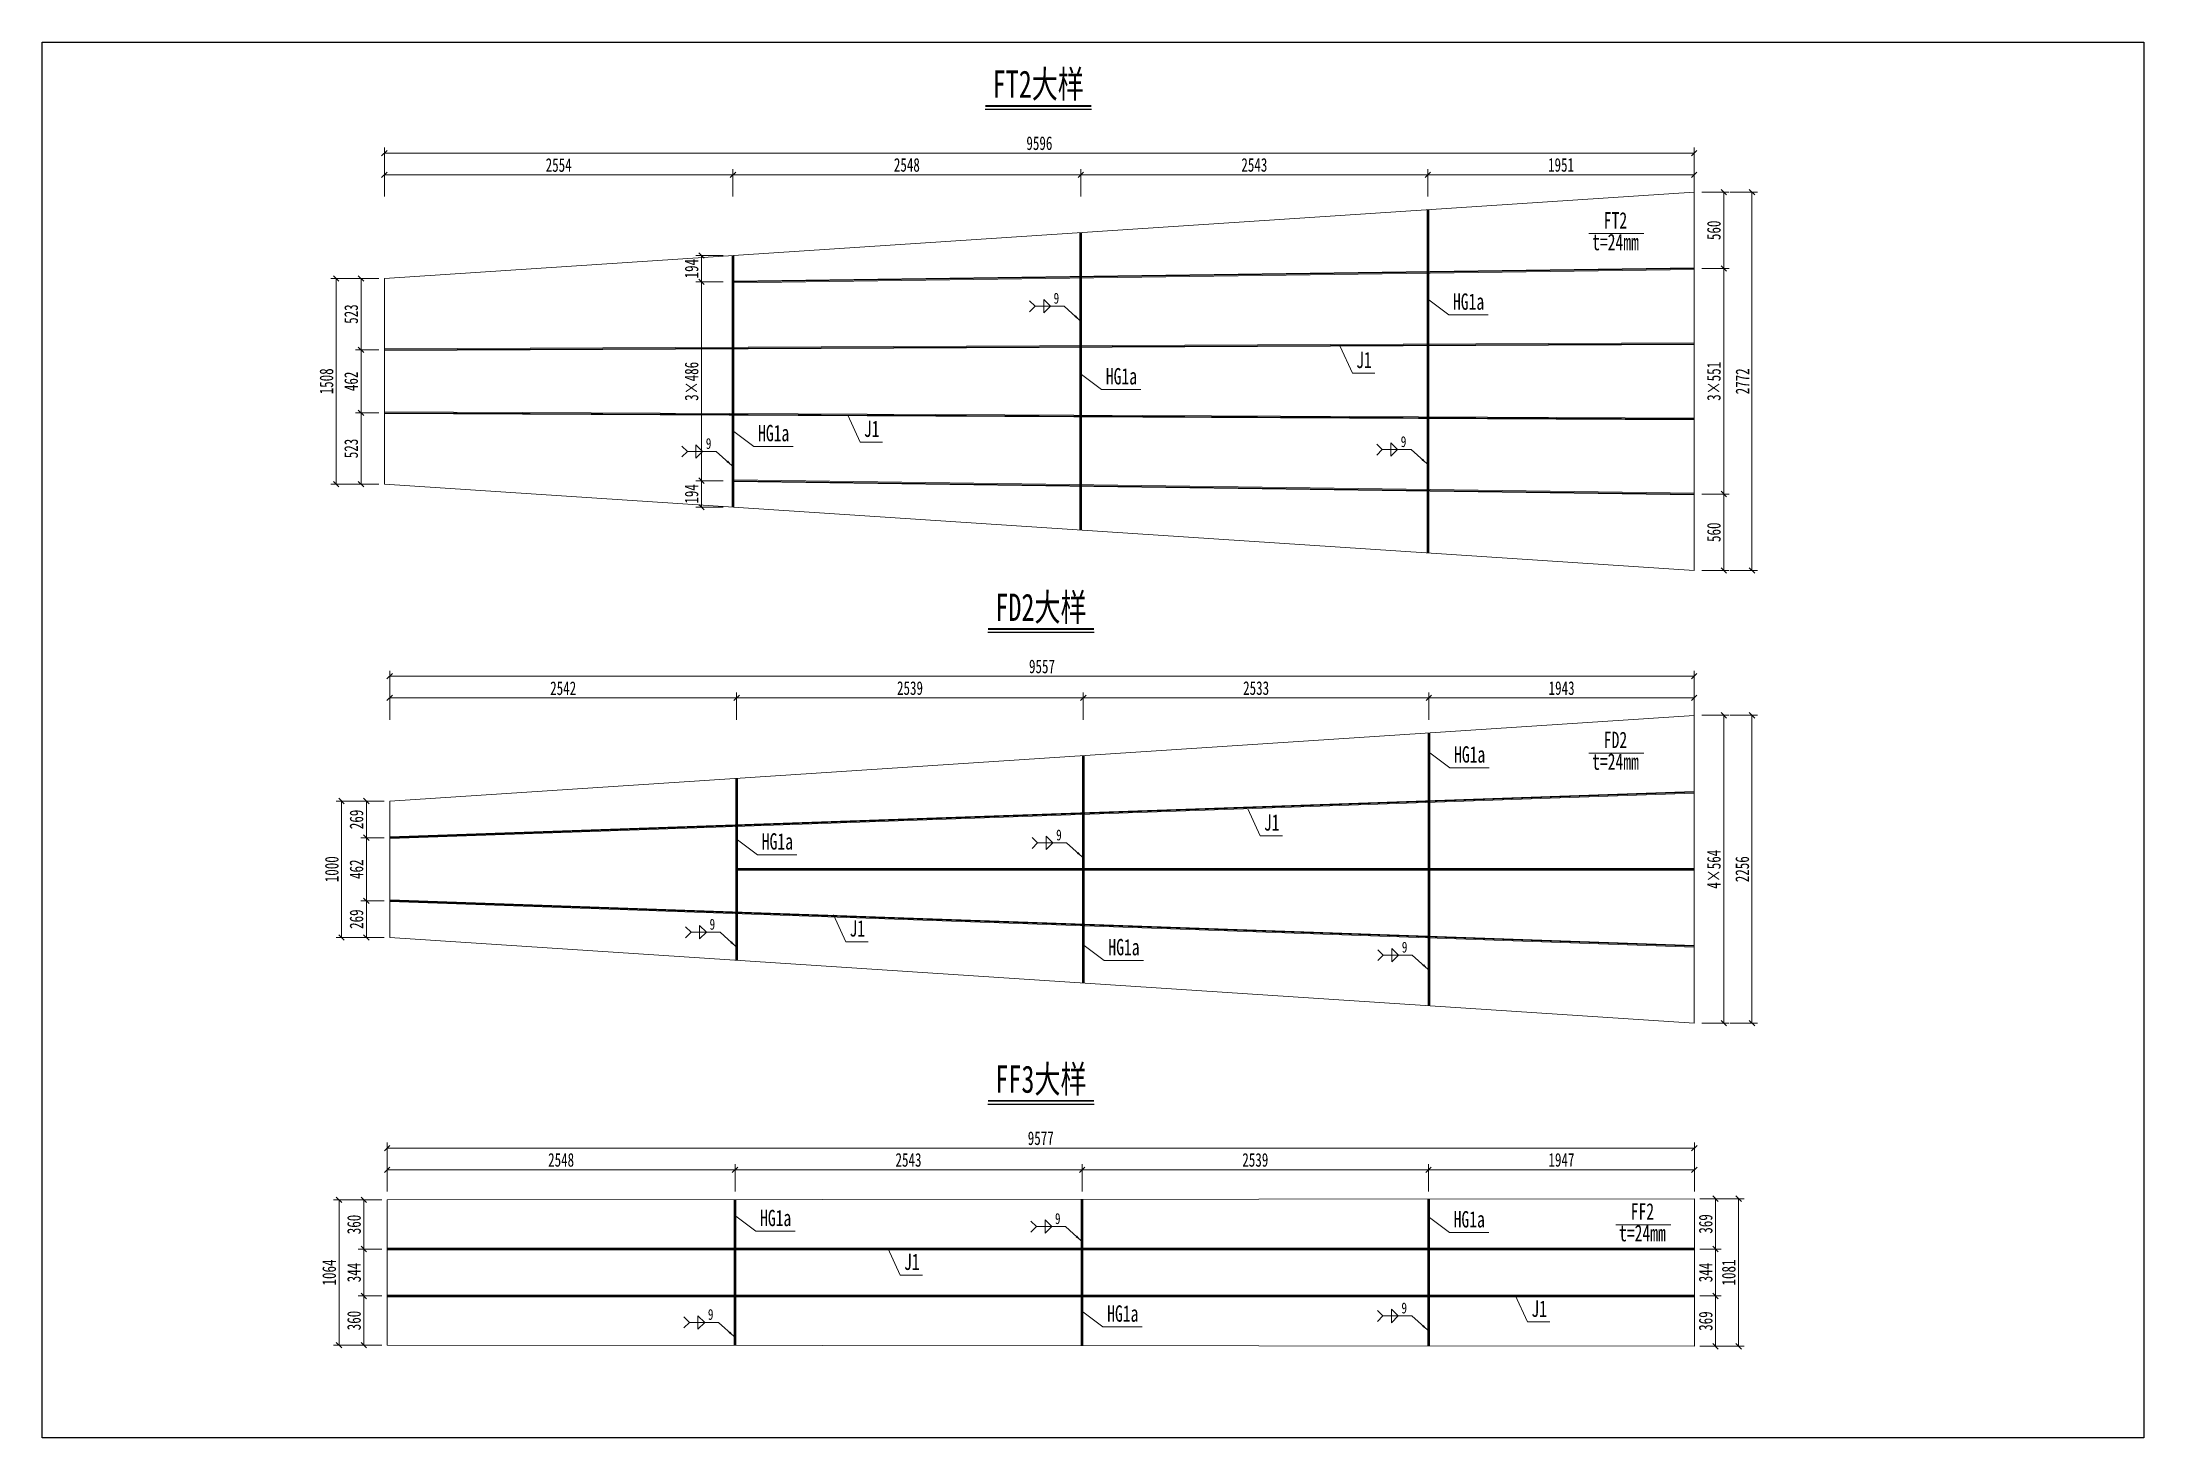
# Model space of a CAD drawing. Header units: millimetres. Extents: x -60009 to 63758, y -2164 to 95433.
# Drawn here: x 25600 to 41000, y 79752 to 89984 of the extents above; entities that cross this region are included whole.
import ezdxf
from ezdxf.enums import TextEntityAlignment as Align

# ---------------------------------------------------------------- set-up
doc = ezdxf.new("R2010")
doc.units = ezdxf.units.MM
doc.layers.get('Defpoints').update_dxf_attribs({"color": 8})
for name, color, linetype, lineweight in [('Dim', 4, 'Continuous', 15), ('文字', 7, 'Continuous', 15), ('标注线及字体', 2, 'Continuous', 15), ('细实线', 4, 'Continuous', 15), ('钢板细线', 6, 'Continuous', 15)]:
    doc.layers.add(name, color=color, linetype=linetype, lineweight=lineweight)
doc.layers.add('Text', color=4, linetype='Continuous')
doc.styles.add('111', font='仿宋_GB2312.TTF', dxfattribs={"width": 0.7})
doc.styles.add('BM_Dim', font='仿宋_GB2312.TTF', dxfattribs={"width": 0.85})
doc.styles.add('SMEDI', font='仿宋_GB2312.TTF', dxfattribs={"width": 0.75})
doc.styles.get("Standard").update_dxf_attribs({"font": '仿宋_GB2312.TTF'})
doc.dimstyles.new('200', dxfattribs={"dimscale": 0, "dimtxt": 2.5, "dimasz": 1, "dimexe": 1, "dimexo": 1, "dimgap": 0.6, "dimtad": 1, "dimdec": 0, "dimdsep": 46, "dimtxsty": '111', "dimblk": 'OBLIQUE', "dimcen": 0, "dimclrd": 4, "dimclre": 4, "dimclrt": 4, "dimadec": 1, "dimazin": 2, "dimtfac": 1, "dimtdec": 0, "dimtix": 1, "dimtmove": 2, "dimatfit": 3, "dimfxl": 4, "dimfxlon": 1, "dimtolj": 1, "dimlwd": -1, "dimlwe": -1, "dimarcsym": 0})
doc.dimstyles.new('MSteel_1.0_1.0', dxfattribs={"dimtxt": 3, "dimasz": 1.2, "dimexe": 1, "dimexo": 1, "dimgap": 1, "dimtad": 3, "dimtoh": 1, "dimdec": 0, "dimzin": 0, "dimdsep": 46, "dimtxsty": 'Standard', "dimblk": 'ARCHTICK', "dimcen": 0.09, "dimclrd": 3, "dimclre": 3, "dimadec": 0, "dimazin": 0, "dimtfac": 1, "dimtdec": 4, "dimtofl": 0, "dimtmove": 0, "dimatfit": 3, "dimfxl": 1, "dimtolj": 1, "dimtzin": 0, "dimarcsym": 0})

msp = doc.modelspace()

# ---------------------------------------------------------------- texts
at = {"layer": 'Text', "style": 'SMEDI', "width": 0.75}
for p in [(33011.2, 88106.3), (30463.1, 87041.5), (35554.6, 87055.3), (33029.8, 84172.2), (30490.5, 83517.6), (35562.4, 83349.8), (33021, 81360.3), (30478.3, 80658), (35559.5, 80705.1)]:
    msp.add_text('9', height=80, dxfattribs=at).set_placement(p, align=Align.MIDDLE_LEFT)
at = {"layer": '文字', "style": 'BM_Dim', "width": 0.7}
for s, p in [('FT2', (37127.9, 88581.2)), ('t=24mm', (37127.9, 88421.9)), ('HG1a', (36051.6, 87985.6)), ('J1', (35285.2, 87558.2)), ('HG1a', (33508.2, 87438.5)), ('HG1a', (30960.2, 87021.9)), ('J1', (31678.4, 87053.5)), ('FD2', (37127.9, 84773)), ('HG1a', (36059.5, 84666.6)), ('t=24mm', (37127.9, 84613.6)), ('J1', (34609.2, 84167.9)), ('HG1a', (30987.5, 84029.1)), ('J1', (31572.7, 83391.5)), ('HG1a', (33526.8, 83254.2)), ('FF2', (37325.1, 81317)), ('HG1a', (30974.8, 81268.8)), ('HG1a', (36056.5, 81259.4)), ('t=24mm', (37325.1, 81157.7)), ('J1', (31972.3, 80947.9)), ('HG1a', (33518, 80568.5)), ('J1', (36568.5, 80603.9))]:
    msp.add_text(s, height=120, dxfattribs=at).set_placement(p, align=Align.BOTTOM_CENTER)
at = {"layer": '标注线及字体', "color": 0, "style": '111', "width": 0.7}
for s, p in [('FT2大样', (32899.3, 89679.7)), ('FD2大样', (32918.8, 85845.1))]:
    msp.add_text(s, height=200, dxfattribs=at).set_placement(p, align=Align.MIDDLE)
at = {"layer": '标注线及字体', "style": '111', "width": 0.7}
msp.add_text('FF3大样', height=200, dxfattribs=at).set_placement((32918.8, 82386.6), align=Align.MIDDLE)

# ---------------------------------------------------------------- blocks, each defined once
blk = doc.blocks.new('角焊缝1')
at = {"layer": 'Dim'}
blk.add_line((-3101.17, 370.22), (-3106.48, 370.22), dxfattribs=at)
blk.add_lwpolyline([(-3107.48, 369.22), (-3106.48, 370.22), (-3107.48, 371.22)], dxfattribs=at)
blk.add_lwpolyline([(-3104.91, 371.45), (-3104.91, 368.99), (-3103.68, 370.22)], close=True, dxfattribs=at)
blk = doc.blocks.new('_ArchTick')
at = {"color": 0, "linetype": 'ByBlock', "const_width": 0.15}
blk.add_lwpolyline([(-0.5, -0.5), (0.5, 0.5)], dxfattribs=at)
blk = doc.blocks.new('_Oblique')
at = {"color": 0, "linetype": 'ByBlock', "lineweight": -2}
blk.add_line((-0.5, -0.5), (0.5, 0.5), dxfattribs=at)
blk = doc.blocks.new('*D626')
at = {"layer": 'Defpoints', "color": 0}
for p in [(30662, 89011), (28108, 88181), (30662, 88181)]:
    blk.add_point(p, dxfattribs=at)
at = {"layer": '细实线', "color": 4}
for p, q in [((28108, 88851), (28108, 89051)), ((30662, 88851), (30662, 89051)), ((28108, 89011), (30662, 89011))]:
    blk.add_line(p, q, dxfattribs=at)
at = {"layer": '细实线', "color": 4, "xscale": 40, "yscale": 40, "zscale": 40, "rotation": 180}
blk.add_blockref('_Oblique', (28108, 89011), dxfattribs=at)
at = {"layer": '细实线', "color": 4, "xscale": 40, "yscale": 40, "zscale": 40}
blk.add_blockref('_Oblique', (30662, 89011), dxfattribs=at)
at = {"layer": '细实线', "color": 4, "insert": (29385, 89082), "char_height": 100, "attachment_point": 5, "style": '111'}
blk.add_mtext('\\A1;2554', dxfattribs=at)
blk = doc.blocks.new('*D627')
at = {"layer": 'Defpoints', "color": 0}
for p in [(33210, 89011), (30662, 88369), (33210, 88369)]:
    blk.add_point(p, dxfattribs=at)
at = {"layer": '细实线', "color": 4}
for p, q in [((30662, 88851), (30662, 89051)), ((33210, 88851), (33210, 89051)), ((30662, 89011), (33210, 89011))]:
    blk.add_line(p, q, dxfattribs=at)
at = {"layer": '细实线', "color": 4, "xscale": 40, "yscale": 40, "zscale": 40, "rotation": 180}
blk.add_blockref('_Oblique', (30662, 89011), dxfattribs=at)
at = {"layer": '细实线', "color": 4, "xscale": 40, "yscale": 40, "zscale": 40}
blk.add_blockref('_Oblique', (33210, 89011), dxfattribs=at)
at = {"layer": '细实线', "color": 4, "insert": (31936, 89083), "char_height": 100, "attachment_point": 5, "style": '111'}
blk.add_mtext('\\A1;2548', dxfattribs=at)
blk = doc.blocks.new('*D628')
at = {"layer": 'Defpoints', "color": 0}
for p in [(35753, 89011), (35753, 88413), (33210, 88369)]:
    blk.add_point(p, dxfattribs=at)
at = {"layer": '细实线', "color": 4}
for p, q in [((33210, 88851), (33210, 89051)), ((35753, 88851), (35753, 89051)), ((33210, 89011), (35753, 89011))]:
    blk.add_line(p, q, dxfattribs=at)
at = {"layer": '细实线', "color": 4, "xscale": 40, "yscale": 40, "zscale": 40, "rotation": 180}
blk.add_blockref('_Oblique', (33210, 89011), dxfattribs=at)
at = {"layer": '细实线', "color": 4, "xscale": 40, "yscale": 40, "zscale": 40}
blk.add_blockref('_Oblique', (35753, 89011), dxfattribs=at)
at = {"layer": '细实线', "color": 4, "insert": (34482, 89083), "char_height": 100, "attachment_point": 5, "style": '111'}
blk.add_mtext('\\A1;2543', dxfattribs=at)
blk = doc.blocks.new('*D629')
at = {"layer": 'Defpoints', "color": 0}
for p in [(37705, 89011), (35753, 88737), (37705, 88737)]:
    blk.add_point(p, dxfattribs=at)
at = {"layer": '细实线', "color": 4}
for p, q in [((35753, 88851), (35753, 89051)), ((37705, 88851), (37705, 89051)), ((35753, 89011), (37705, 89011))]:
    blk.add_line(p, q, dxfattribs=at)
at = {"layer": '细实线', "color": 4, "xscale": 40, "yscale": 40, "zscale": 40, "rotation": 180}
blk.add_blockref('_Oblique', (35753, 89011), dxfattribs=at)
at = {"layer": '细实线', "color": 4, "xscale": 40, "yscale": 40, "zscale": 40}
blk.add_blockref('_Oblique', (37705, 89011), dxfattribs=at)
at = {"layer": '细实线', "color": 4, "insert": (36729, 89083), "char_height": 100, "attachment_point": 5, "style": '111'}
blk.add_mtext('\\A1;1951', dxfattribs=at)
blk = doc.blocks.new('*D630')
at = {"layer": 'Defpoints', "color": 0}
for p in [(37705, 89170), (37705, 88655), (28108, 88181)]:
    blk.add_point(p, dxfattribs=at)
at = {"layer": '细实线', "color": 4}
for p, q in [((28108, 89010), (28108, 89210)), ((28108, 89170), (37705, 89170)), ((37705, 89010), (37705, 89210))]:
    blk.add_line(p, q, dxfattribs=at)
at = {"layer": '细实线', "color": 4, "xscale": 40, "yscale": 40, "zscale": 40, "rotation": 180}
blk.add_blockref('_Oblique', (28108, 89170), dxfattribs=at)
at = {"layer": '细实线', "color": 4, "xscale": 40, "yscale": 40, "zscale": 40}
blk.add_blockref('_Oblique', (37705, 89170), dxfattribs=at)
at = {"layer": '细实线', "color": 4, "insert": (32907, 89242), "char_height": 100, "attachment_point": 5, "style": '111'}
blk.add_mtext('\\A1;9596', dxfattribs=at)
blk = doc.blocks.new('*D631')
at = {"layer": 'Defpoints', "color": 0}
for p in [(28108, 88251), (27937, 87728), (28108, 87728)]:
    blk.add_point(p, dxfattribs=at)
at = {"layer": '细实线', "color": 4}
for p, q in [((28068, 88251), (27897, 88251)), ((27937, 88251), (27937, 87728)), ((28068, 87728), (27897, 87728))]:
    blk.add_line(p, q, dxfattribs=at)
at = {"layer": '细实线', "color": 4, "xscale": 40, "yscale": 40, "zscale": 40}
for p, rotation in [((27937, 88251), 90), ((27937, 87728), 270)]:
    blk.add_blockref('_Oblique', p, dxfattribs=dict(at, rotation=rotation))
at = {"layer": '细实线', "color": 4, "insert": (27865, 87990), "char_height": 100, "attachment_point": 5, "rotation": 90, "style": '111'}
blk.add_mtext('\\A1;523', dxfattribs=at)
blk = doc.blocks.new('*D632')
at = {"layer": 'Defpoints', "color": 0}
for p in [(28108, 87728), (27937, 87266), (28108, 87266)]:
    blk.add_point(p, dxfattribs=at)
at = {"layer": '细实线', "color": 4}
for p, q in [((28068, 87728), (27897, 87728)), ((27937, 87728), (27937, 87266)), ((28068, 87266), (27897, 87266))]:
    blk.add_line(p, q, dxfattribs=at)
at = {"layer": '细实线', "color": 4, "xscale": 40, "yscale": 40, "zscale": 40}
for p, rotation in [((27937, 87728), 90), ((27937, 87266), 270)]:
    blk.add_blockref('_Oblique', p, dxfattribs=dict(at, rotation=rotation))
at = {"layer": '细实线', "color": 4, "insert": (27865, 87497), "char_height": 100, "attachment_point": 5, "rotation": 90, "style": '111'}
blk.add_mtext('\\A1;462', dxfattribs=at)
blk = doc.blocks.new('*D633')
at = {"layer": 'Defpoints', "color": 0}
for p in [(28108, 87266), (27937, 86743), (28108, 86743)]:
    blk.add_point(p, dxfattribs=at)
at = {"layer": '细实线', "color": 4}
for p, q in [((28068, 87266), (27897, 87266)), ((27937, 87266), (27937, 86743)), ((28068, 86743), (27897, 86743))]:
    blk.add_line(p, q, dxfattribs=at)
at = {"layer": '细实线', "color": 4, "xscale": 40, "yscale": 40, "zscale": 40}
for p, rotation in [((27937, 87266), 90), ((27937, 86743), 270)]:
    blk.add_blockref('_Oblique', p, dxfattribs=dict(at, rotation=rotation))
at = {"layer": '细实线', "color": 4, "insert": (27865, 87005), "char_height": 100, "attachment_point": 5, "rotation": 90, "style": '111'}
blk.add_mtext('\\A1;523', dxfattribs=at)
blk = doc.blocks.new('*D634')
at = {"layer": 'Defpoints', "color": 0}
for p in [(28108, 88251), (27755, 86743), (28108, 86743)]:
    blk.add_point(p, dxfattribs=at)
at = {"layer": '细实线', "color": 4}
for p, q in [((27915, 88251), (27715, 88251)), ((27755, 88251), (27755, 86743)), ((27915, 86743), (27715, 86743))]:
    blk.add_line(p, q, dxfattribs=at)
at = {"layer": '细实线', "color": 4, "xscale": 40, "yscale": 40, "zscale": 40}
for p, rotation in [((27755, 88251), 90), ((27755, 86743), 270)]:
    blk.add_blockref('_Oblique', p, dxfattribs=dict(at, rotation=rotation))
at = {"layer": '细实线', "color": 4, "insert": (27684, 87497), "char_height": 100, "attachment_point": 5, "rotation": 90, "style": '111'}
blk.add_mtext('\\A1;1508', dxfattribs=at)
blk = doc.blocks.new('*D635')
at = {"layer": 'Defpoints', "color": 0}
for p in [(37705, 88883), (37705, 88324), (37921, 88324)]:
    blk.add_point(p, dxfattribs=at)
at = {"layer": '细实线', "color": 4}
for p, q in [((37761, 88883), (37961, 88883)), ((37921, 88883), (37921, 88324)), ((37761, 88324), (37961, 88324))]:
    blk.add_line(p, q, dxfattribs=at)
at = {"layer": '细实线', "color": 4, "xscale": 40, "yscale": 40, "zscale": 40}
for p, rotation in [((37921, 88883), 90), ((37921, 88324), 270)]:
    blk.add_blockref('_Oblique', p, dxfattribs=dict(at, rotation=rotation))
at = {"layer": '细实线', "color": 4, "insert": (37849, 88604), "char_height": 100, "attachment_point": 5, "rotation": 90, "style": '111'}
blk.add_mtext('\\A1;560', dxfattribs=at)
blk = doc.blocks.new('*D636')
at = {"layer": 'Defpoints', "color": 0}
for p in [(37705, 88324), (37705, 86671), (37921, 86671)]:
    blk.add_point(p, dxfattribs=at)
at = {"layer": '细实线', "color": 4}
for p, q in [((37761, 88324), (37961, 88324)), ((37921, 88324), (37921, 86671)), ((37761, 86671), (37961, 86671))]:
    blk.add_line(p, q, dxfattribs=at)
at = {"layer": '细实线', "color": 4, "xscale": 40, "yscale": 40, "zscale": 40}
for p, rotation in [((37921, 88324), 90), ((37921, 86671), 270)]:
    blk.add_blockref('_Oblique', p, dxfattribs=dict(at, rotation=rotation))
at = {"layer": '细实线', "color": 4, "insert": (37849, 87497), "char_height": 100, "attachment_point": 5, "rotation": 90, "style": '111'}
blk.add_mtext('\\A1;\\f仿宋_GB2312|b0|i0|c134|p49;3×551', dxfattribs=at)
blk = doc.blocks.new('*D637')
at = {"layer": 'Defpoints', "color": 0}
for p in [(37705, 86671), (37705, 86111), (37921, 86111)]:
    blk.add_point(p, dxfattribs=at)
at = {"layer": '细实线', "color": 4}
for p, q in [((37761, 86671), (37961, 86671)), ((37921, 86671), (37921, 86111)), ((37761, 86111), (37961, 86111))]:
    blk.add_line(p, q, dxfattribs=at)
at = {"layer": '细实线', "color": 4, "xscale": 40, "yscale": 40, "zscale": 40}
for p, rotation in [((37921, 86671), 90), ((37921, 86111), 270)]:
    blk.add_blockref('_Oblique', p, dxfattribs=dict(at, rotation=rotation))
at = {"layer": '细实线', "color": 4, "insert": (37849, 86391), "char_height": 100, "attachment_point": 5, "rotation": 90, "style": '111'}
blk.add_mtext('\\A1;560', dxfattribs=at)
blk = doc.blocks.new('*D638')
at = {"layer": 'Defpoints', "color": 0}
for p in [(37705, 88883), (37705, 86111), (38128, 86111)]:
    blk.add_point(p, dxfattribs=at)
at = {"layer": '细实线', "color": 4}
for p, q in [((37968, 88883), (38168, 88883)), ((38128, 88883), (38128, 86111)), ((37968, 86111), (38168, 86111))]:
    blk.add_line(p, q, dxfattribs=at)
at = {"layer": '细实线', "color": 4, "xscale": 40, "yscale": 40, "zscale": 40}
for p, rotation in [((38128, 88883), 90), ((38128, 86111), 270)]:
    blk.add_blockref('_Oblique', p, dxfattribs=dict(at, rotation=rotation))
at = {"layer": '细实线', "color": 4, "insert": (38058, 87497), "char_height": 100, "attachment_point": 5, "rotation": 90, "style": '111'}
blk.add_mtext('\\A1;2772', dxfattribs=at)
blk = doc.blocks.new('*D639')
at = {"layer": 'Defpoints', "color": 0}
for p in [(30662, 88420), (30431, 88226), (30662, 88226)]:
    blk.add_point(p, dxfattribs=at)
at = {"layer": '细实线', "color": 4}
for p, q in [((30591, 88420), (30391, 88420)), ((30431, 88420), (30431, 88226)), ((30591, 88226), (30391, 88226))]:
    blk.add_line(p, q, dxfattribs=at)
at = {"layer": '细实线', "color": 4, "xscale": 40, "yscale": 40, "zscale": 40}
for p, rotation in [((30431, 88420), 90), ((30431, 88226), 270)]:
    blk.add_blockref('_Oblique', p, dxfattribs=dict(at, rotation=rotation))
at = {"layer": '细实线', "color": 4, "insert": (30359, 88323), "char_height": 100, "attachment_point": 5, "rotation": 90, "style": '111'}
blk.add_mtext('\\A1;194', dxfattribs=at)
blk = doc.blocks.new('*D640')
at = {"layer": 'Defpoints', "color": 0}
for p in [(30662, 88226), (30431, 86769), (30662, 86769)]:
    blk.add_point(p, dxfattribs=at)
at = {"layer": '细实线', "color": 4}
for p, q in [((30591, 88226), (30391, 88226)), ((30431, 88226), (30431, 86769)), ((30591, 86769), (30391, 86769))]:
    blk.add_line(p, q, dxfattribs=at)
at = {"layer": '细实线', "color": 4, "xscale": 40, "yscale": 40, "zscale": 40}
for p, rotation in [((30431, 88226), 90), ((30431, 86769), 270)]:
    blk.add_blockref('_Oblique', p, dxfattribs=dict(at, rotation=rotation))
at = {"layer": '细实线', "color": 4, "insert": (30359, 87497), "char_height": 100, "attachment_point": 5, "rotation": 90, "style": '111'}
blk.add_mtext('\\A1;3×486', dxfattribs=at)
blk = doc.blocks.new('*D641')
at = {"layer": 'Defpoints', "color": 0}
for p in [(30662, 86769), (30431, 86575), (30662, 86575)]:
    blk.add_point(p, dxfattribs=at)
at = {"layer": '细实线', "color": 4}
for p, q in [((30591, 86769), (30391, 86769)), ((30431, 86769), (30431, 86575)), ((30591, 86575), (30391, 86575))]:
    blk.add_line(p, q, dxfattribs=at)
at = {"layer": '细实线', "color": 4, "xscale": 40, "yscale": 40, "zscale": 40}
for p, rotation in [((30431, 86769), 90), ((30431, 86575), 270)]:
    blk.add_blockref('_Oblique', p, dxfattribs=dict(at, rotation=rotation))
at = {"layer": '细实线', "color": 4, "insert": (30359, 86672), "char_height": 100, "attachment_point": 5, "rotation": 90, "style": '111'}
blk.add_mtext('\\A1;194', dxfattribs=at)
blk = doc.blocks.new('*D642')
at = {"layer": 'Defpoints', "color": 0}
for p in [(28147, 84421), (27976, 84152), (28147, 84152)]:
    blk.add_point(p, dxfattribs=at)
at = {"layer": '细实线', "color": 4}
for p, q in [((28107, 84421), (27936, 84421)), ((27976, 84421), (27976, 84152)), ((28107, 84152), (27936, 84152))]:
    blk.add_line(p, q, dxfattribs=at)
at = {"layer": '细实线', "color": 4, "xscale": 40, "yscale": 40, "zscale": 40}
for p, rotation in [((27976, 84421), 90), ((27976, 84152), 270)]:
    blk.add_blockref('_Oblique', p, dxfattribs=dict(at, rotation=rotation))
at = {"layer": '细实线', "color": 4, "insert": (27904, 84286), "char_height": 100, "attachment_point": 5, "rotation": 90, "style": '111'}
blk.add_mtext('\\A1;269', dxfattribs=at)
blk = doc.blocks.new('*D643')
at = {"layer": 'Defpoints', "color": 0}
for p in [(28147, 84152), (27976, 83690), (28147, 83690)]:
    blk.add_point(p, dxfattribs=at)
at = {"layer": '细实线', "color": 4}
for p, q in [((28107, 84152), (27936, 84152)), ((27976, 84152), (27976, 83690)), ((28107, 83690), (27936, 83690))]:
    blk.add_line(p, q, dxfattribs=at)
at = {"layer": '细实线', "color": 4, "xscale": 40, "yscale": 40, "zscale": 40}
for p, rotation in [((27976, 84152), 90), ((27976, 83690), 270)]:
    blk.add_blockref('_Oblique', p, dxfattribs=dict(at, rotation=rotation))
at = {"layer": '细实线', "color": 4, "insert": (27904, 83921), "char_height": 100, "attachment_point": 5, "rotation": 90, "style": '111'}
blk.add_mtext('\\A1;462', dxfattribs=at)
blk = doc.blocks.new('*D644')
at = {"layer": 'Defpoints', "color": 0}
for p in [(28147, 83690), (27976, 83421), (28147, 83421)]:
    blk.add_point(p, dxfattribs=at)
at = {"layer": '细实线', "color": 4}
for p, q in [((28107, 83690), (27936, 83690)), ((27976, 83690), (27976, 83421)), ((28107, 83421), (27936, 83421))]:
    blk.add_line(p, q, dxfattribs=at)
at = {"layer": '细实线', "color": 4, "xscale": 40, "yscale": 40, "zscale": 40}
for p, rotation in [((27976, 83690), 90), ((27976, 83421), 270)]:
    blk.add_blockref('_Oblique', p, dxfattribs=dict(at, rotation=rotation))
at = {"layer": '细实线', "color": 4, "insert": (27904, 83555), "char_height": 100, "attachment_point": 5, "rotation": 90, "style": '111'}
blk.add_mtext('\\A1;269', dxfattribs=at)
blk = doc.blocks.new('*D645')
at = {"layer": 'Defpoints', "color": 0}
for p in [(28147, 84421), (27794, 83421), (28147, 83421)]:
    blk.add_point(p, dxfattribs=at)
at = {"layer": '细实线', "color": 4}
for p, q in [((27954, 84421), (27754, 84421)), ((27794, 84421), (27794, 83421)), ((27954, 83421), (27754, 83421))]:
    blk.add_line(p, q, dxfattribs=at)
at = {"layer": '细实线', "color": 4, "xscale": 40, "yscale": 40, "zscale": 40}
for p, rotation in [((27794, 84421), 90), ((27794, 83421), 270)]:
    blk.add_blockref('_Oblique', p, dxfattribs=dict(at, rotation=rotation))
at = {"layer": '细实线', "color": 4, "insert": (27723, 83921), "char_height": 100, "attachment_point": 5, "rotation": 90, "style": '111'}
blk.add_mtext('\\A1;1000', dxfattribs=at)
blk = doc.blocks.new('*D646')
at = {"layer": 'Defpoints', "color": 0}
for p in [(37705, 85049), (37705, 82793), (37921, 82793)]:
    blk.add_point(p, dxfattribs=at)
at = {"layer": '细实线', "color": 4}
for p, q in [((37761, 85049), (37961, 85049)), ((37921, 85049), (37921, 82793)), ((37761, 82793), (37961, 82793))]:
    blk.add_line(p, q, dxfattribs=at)
at = {"layer": '细实线', "color": 4, "xscale": 40, "yscale": 40, "zscale": 40}
for p, rotation in [((37921, 85049), 90), ((37921, 82793), 270)]:
    blk.add_blockref('_Oblique', p, dxfattribs=dict(at, rotation=rotation))
at = {"layer": '细实线', "color": 4, "insert": (37849, 83921), "char_height": 100, "attachment_point": 5, "rotation": 90, "style": '111'}
blk.add_mtext('\\A1;\\f仿宋_GB2312|b0|i0|c134|p49;4×564', dxfattribs=at)
blk = doc.blocks.new('*D647')
at = {"layer": 'Defpoints', "color": 0}
for p in [(37705, 85049), (37705, 82793), (38128, 82793)]:
    blk.add_point(p, dxfattribs=at)
at = {"layer": '细实线', "color": 4}
for p, q in [((37968, 85049), (38168, 85049)), ((38128, 85049), (38128, 82793)), ((37968, 82793), (38168, 82793))]:
    blk.add_line(p, q, dxfattribs=at)
at = {"layer": '细实线', "color": 4, "xscale": 40, "yscale": 40, "zscale": 40}
for p, rotation in [((38128, 85049), 90), ((38128, 82793), 270)]:
    blk.add_blockref('_Oblique', p, dxfattribs=dict(at, rotation=rotation))
at = {"layer": '细实线', "color": 4, "insert": (38057, 83921), "char_height": 100, "attachment_point": 5, "rotation": 90, "style": '111'}
blk.add_mtext('\\A1;2256', dxfattribs=at)
blk = doc.blocks.new('*D648')
at = {"layer": 'Defpoints', "color": 0}
for p in [(30689, 85177), (30689, 84528), (28147, 84389)]:
    blk.add_point(p, dxfattribs=at)
at = {"layer": '细实线', "color": 4}
for p, q in [((28147, 85017), (28147, 85217)), ((28147, 85177), (30689, 85177)), ((30689, 85017), (30689, 85217))]:
    blk.add_line(p, q, dxfattribs=at)
at = {"layer": '细实线', "color": 4, "xscale": 40, "yscale": 40, "zscale": 40, "rotation": 180}
blk.add_blockref('_Oblique', (28147, 85177), dxfattribs=at)
at = {"layer": '细实线', "color": 4, "xscale": 40, "yscale": 40, "zscale": 40}
blk.add_blockref('_Oblique', (30689, 85177), dxfattribs=at)
at = {"layer": '细实线', "color": 4, "insert": (29418, 85247), "char_height": 100, "attachment_point": 5, "style": '111'}
blk.add_mtext('\\A1;2542', dxfattribs=at)
blk = doc.blocks.new('*D649')
at = {"layer": 'Defpoints', "color": 0}
for p in [(33229, 85177), (33229, 84667), (30689, 84528)]:
    blk.add_point(p, dxfattribs=at)
at = {"layer": '细实线', "color": 4}
for p, q in [((30689, 85017), (30689, 85217)), ((30689, 85177), (33229, 85177)), ((33229, 85017), (33229, 85217))]:
    blk.add_line(p, q, dxfattribs=at)
at = {"layer": '细实线', "color": 4, "xscale": 40, "yscale": 40, "zscale": 40, "rotation": 180}
blk.add_blockref('_Oblique', (30689, 85177), dxfattribs=at)
at = {"layer": '细实线', "color": 4, "xscale": 40, "yscale": 40, "zscale": 40}
blk.add_blockref('_Oblique', (33229, 85177), dxfattribs=at)
at = {"layer": '细实线', "color": 4, "insert": (31959, 85248), "char_height": 100, "attachment_point": 5, "style": '111'}
blk.add_mtext('\\A1;2539', dxfattribs=at)
blk = doc.blocks.new('*D650')
at = {"layer": 'Defpoints', "color": 0}
for p in [(35761, 85177), (35761, 84903), (33229, 84667)]:
    blk.add_point(p, dxfattribs=at)
at = {"layer": '细实线', "color": 4}
for p, q in [((33229, 85017), (33229, 85217)), ((33229, 85177), (35761, 85177)), ((35761, 85017), (35761, 85217))]:
    blk.add_line(p, q, dxfattribs=at)
at = {"layer": '细实线', "color": 4, "xscale": 40, "yscale": 40, "zscale": 40, "rotation": 180}
blk.add_blockref('_Oblique', (33229, 85177), dxfattribs=at)
at = {"layer": '细实线', "color": 4, "xscale": 40, "yscale": 40, "zscale": 40}
blk.add_blockref('_Oblique', (35761, 85177), dxfattribs=at)
at = {"layer": '细实线', "color": 4, "insert": (34495, 85248), "char_height": 100, "attachment_point": 5, "style": '111'}
blk.add_mtext('\\A1;2533', dxfattribs=at)
blk = doc.blocks.new('*D651')
at = {"layer": 'Defpoints', "color": 0}
for p in [(37705, 85177), (35761, 84903), (37705, 84903)]:
    blk.add_point(p, dxfattribs=at)
at = {"layer": '细实线', "color": 4}
for p, q in [((35761, 85017), (35761, 85217)), ((35761, 85177), (37705, 85177)), ((37705, 85017), (37705, 85217))]:
    blk.add_line(p, q, dxfattribs=at)
at = {"layer": '细实线', "color": 4, "xscale": 40, "yscale": 40, "zscale": 40, "rotation": 180}
blk.add_blockref('_Oblique', (35761, 85177), dxfattribs=at)
at = {"layer": '细实线', "color": 4, "xscale": 40, "yscale": 40, "zscale": 40}
blk.add_blockref('_Oblique', (37705, 85177), dxfattribs=at)
at = {"layer": '细实线', "color": 4, "insert": (36733, 85248), "char_height": 100, "attachment_point": 5, "style": '111'}
blk.add_mtext('\\A1;1943', dxfattribs=at)
blk = doc.blocks.new('*D652')
at = {"layer": 'Defpoints', "color": 0}
for p in [(37705, 85336), (37705, 84820), (28147, 84389)]:
    blk.add_point(p, dxfattribs=at)
at = {"layer": '细实线', "color": 4}
for p, q in [((28147, 85176), (28147, 85376)), ((28147, 85336), (37705, 85336)), ((37705, 85176), (37705, 85376))]:
    blk.add_line(p, q, dxfattribs=at)
at = {"layer": '细实线', "color": 4, "xscale": 40, "yscale": 40, "zscale": 40, "rotation": 180}
blk.add_blockref('_Oblique', (28147, 85336), dxfattribs=at)
at = {"layer": '细实线', "color": 4, "xscale": 40, "yscale": 40, "zscale": 40}
blk.add_blockref('_Oblique', (37705, 85336), dxfattribs=at)
at = {"layer": '细实线', "color": 4, "insert": (32926, 85407), "char_height": 100, "attachment_point": 5, "style": '111'}
blk.add_mtext('\\A1;9557', dxfattribs=at)
blk = doc.blocks.new('*D653')
at = {"layer": 'Defpoints', "color": 0}
for p in [(37706, 81506), (37861, 81506), (37706, 81137)]:
    blk.add_point(p, dxfattribs=at)
at = {"layer": '细实线', "color": 4}
for p, q in [((37746, 81506), (37901, 81506)), ((37861, 81137), (37861, 81506)), ((37746, 81137), (37901, 81137))]:
    blk.add_line(p, q, dxfattribs=at)
at = {"layer": '细实线', "color": 4, "xscale": 40, "yscale": 40, "zscale": 40}
for p, rotation in [((37861, 81506), 90), ((37861, 81137), 270)]:
    blk.add_blockref('_Oblique', p, dxfattribs=dict(at, rotation=rotation))
at = {"layer": '细实线', "color": 4, "insert": (37789, 81321), "char_height": 100, "attachment_point": 5, "rotation": 90, "style": '111'}
blk.add_mtext('\\A1;369', dxfattribs=at)
blk = doc.blocks.new('*D654')
at = {"layer": 'Defpoints', "color": 0}
for p in [(37706, 81137), (37706, 80793), (37861, 80793)]:
    blk.add_point(p, dxfattribs=at)
at = {"layer": '细实线', "color": 4}
for p, q in [((37746, 81137), (37901, 81137)), ((37861, 81137), (37861, 80793)), ((37746, 80793), (37901, 80793))]:
    blk.add_line(p, q, dxfattribs=at)
at = {"layer": '细实线', "color": 4, "xscale": 40, "yscale": 40, "zscale": 40}
for p, rotation in [((37861, 81137), 90), ((37861, 80793), 270)]:
    blk.add_blockref('_Oblique', p, dxfattribs=dict(at, rotation=rotation))
at = {"layer": '细实线', "color": 4, "insert": (37789, 80965), "char_height": 100, "attachment_point": 5, "rotation": 90, "style": '111'}
blk.add_mtext('\\A1;344', dxfattribs=at)
blk = doc.blocks.new('*D655')
at = {"layer": 'Defpoints', "color": 0}
for p in [(37706, 80793), (37706, 80424), (37861, 80424)]:
    blk.add_point(p, dxfattribs=at)
at = {"layer": '细实线', "color": 4}
for p, q in [((37746, 80793), (37901, 80793)), ((37861, 80793), (37861, 80424)), ((37746, 80424), (37901, 80424))]:
    blk.add_line(p, q, dxfattribs=at)
at = {"layer": '细实线', "color": 4, "xscale": 40, "yscale": 40, "zscale": 40}
for p, rotation in [((37861, 80793), 90), ((37861, 80424), 270)]:
    blk.add_blockref('_Oblique', p, dxfattribs=dict(at, rotation=rotation))
at = {"layer": '细实线', "color": 4, "insert": (37789, 80609), "char_height": 100, "attachment_point": 5, "rotation": 90, "style": '111'}
blk.add_mtext('\\A1;369', dxfattribs=at)
blk = doc.blocks.new('*D656')
at = {"layer": 'Defpoints', "color": 0}
for p in [(37706, 81506), (37706, 80424), (38030, 80424)]:
    blk.add_point(p, dxfattribs=at)
at = {"layer": '细实线', "color": 4}
for p, q in [((37870, 81506), (38070, 81506)), ((38030, 81506), (38030, 80424)), ((37870, 80424), (38070, 80424))]:
    blk.add_line(p, q, dxfattribs=at)
at = {"layer": '细实线', "color": 4, "xscale": 40, "yscale": 40, "zscale": 40}
for p, rotation in [((38030, 81506), 90), ((38030, 80424), 270)]:
    blk.add_blockref('_Oblique', p, dxfattribs=dict(at, rotation=rotation))
at = {"layer": '细实线', "color": 4, "insert": (37958, 80965), "char_height": 100, "attachment_point": 5, "rotation": 90, "style": '111'}
blk.add_mtext('\\A1;1081', dxfattribs=at)
blk = doc.blocks.new('*D657')
at = {"layer": 'Defpoints', "color": 0}
for p in [(28129, 81497), (27957, 81137), (28129, 81137)]:
    blk.add_point(p, dxfattribs=at)
at = {"layer": '细实线', "color": 4}
for p, q in [((28089, 81497), (27917, 81497)), ((27957, 81497), (27957, 81137)), ((28089, 81137), (27917, 81137))]:
    blk.add_line(p, q, dxfattribs=at)
at = {"layer": '细实线', "color": 4, "xscale": 40, "yscale": 40, "zscale": 40}
for p, rotation in [((27957, 81497), 90), ((27957, 81137), 270)]:
    blk.add_blockref('_Oblique', p, dxfattribs=dict(at, rotation=rotation))
at = {"layer": '细实线', "color": 4, "insert": (27886, 81317), "char_height": 100, "attachment_point": 5, "rotation": 90, "style": '111'}
blk.add_mtext('\\A1;360', dxfattribs=at)
blk = doc.blocks.new('*D658')
at = {"layer": 'Defpoints', "color": 0}
for p in [(28129, 81137), (27957, 80793), (28129, 80793)]:
    blk.add_point(p, dxfattribs=at)
at = {"layer": '细实线', "color": 4}
for p, q in [((28089, 81137), (27917, 81137)), ((27957, 81137), (27957, 80793)), ((28089, 80793), (27917, 80793))]:
    blk.add_line(p, q, dxfattribs=at)
at = {"layer": '细实线', "color": 4, "xscale": 40, "yscale": 40, "zscale": 40}
for p, rotation in [((27957, 81137), 90), ((27957, 80793), 270)]:
    blk.add_blockref('_Oblique', p, dxfattribs=dict(at, rotation=rotation))
at = {"layer": '细实线', "color": 4, "insert": (27886, 80965), "char_height": 100, "attachment_point": 5, "rotation": 90, "style": '111'}
blk.add_mtext('\\A1;344', dxfattribs=at)
blk = doc.blocks.new('*D659')
at = {"layer": 'Defpoints', "color": 0}
for p in [(28129, 80793), (27957, 80433), (28129, 80433)]:
    blk.add_point(p, dxfattribs=at)
at = {"layer": '细实线', "color": 4}
for p, q in [((28089, 80793), (27917, 80793)), ((27957, 80793), (27957, 80433)), ((28089, 80433), (27917, 80433))]:
    blk.add_line(p, q, dxfattribs=at)
at = {"layer": '细实线', "color": 4, "xscale": 40, "yscale": 40, "zscale": 40}
for p, rotation in [((27957, 80793), 90), ((27957, 80433), 270)]:
    blk.add_blockref('_Oblique', p, dxfattribs=dict(at, rotation=rotation))
at = {"layer": '细实线', "color": 4, "insert": (27886, 80613), "char_height": 100, "attachment_point": 5, "rotation": 90, "style": '111'}
blk.add_mtext('\\A1;360', dxfattribs=at)
blk = doc.blocks.new('*D660')
at = {"layer": 'Defpoints', "color": 0}
for p in [(28129, 81497), (27776, 80433), (28129, 80433)]:
    blk.add_point(p, dxfattribs=at)
at = {"layer": '细实线', "color": 4}
for p, q in [((27936, 81497), (27736, 81497)), ((27776, 81497), (27776, 80433)), ((27936, 80433), (27736, 80433))]:
    blk.add_line(p, q, dxfattribs=at)
at = {"layer": '细实线', "color": 4, "xscale": 40, "yscale": 40, "zscale": 40}
for p, rotation in [((27776, 81497), 90), ((27776, 80433), 270)]:
    blk.add_blockref('_Oblique', p, dxfattribs=dict(at, rotation=rotation))
at = {"layer": '细实线', "color": 4, "insert": (27704, 80965), "char_height": 100, "attachment_point": 5, "rotation": 90, "style": '111'}
blk.add_mtext('\\A1;1064', dxfattribs=at)
blk = doc.blocks.new('*D661')
at = {"layer": 'Defpoints', "color": 0}
for p in [(30677, 81718), (30677, 81484), (28129, 81362)]:
    blk.add_point(p, dxfattribs=at)
at = {"layer": '细实线', "color": 4}
for p, q in [((28129, 81558), (28129, 81758)), ((28129, 81718), (30677, 81718)), ((30677, 81558), (30677, 81758))]:
    blk.add_line(p, q, dxfattribs=at)
at = {"layer": '细实线', "color": 4, "xscale": 40, "yscale": 40, "zscale": 40, "rotation": 180}
blk.add_blockref('_Oblique', (28129, 81718), dxfattribs=at)
at = {"layer": '细实线', "color": 4, "xscale": 40, "yscale": 40, "zscale": 40}
blk.add_blockref('_Oblique', (30677, 81718), dxfattribs=at)
at = {"layer": '细实线', "color": 4, "insert": (29403, 81790), "char_height": 100, "attachment_point": 5, "style": '111'}
blk.add_mtext('\\A1;2548', dxfattribs=at)
blk = doc.blocks.new('*D662')
at = {"layer": 'Defpoints', "color": 0}
for p in [(33220, 81718), (30677, 81484), (33220, 81471)]:
    blk.add_point(p, dxfattribs=at)
at = {"layer": '细实线', "color": 4}
for p, q in [((30677, 81558), (30677, 81758)), ((30677, 81718), (33220, 81718)), ((33220, 81558), (33220, 81758))]:
    blk.add_line(p, q, dxfattribs=at)
at = {"layer": '细实线', "color": 4, "xscale": 40, "yscale": 40, "zscale": 40, "rotation": 180}
blk.add_blockref('_Oblique', (30677, 81718), dxfattribs=at)
at = {"layer": '细实线', "color": 4, "xscale": 40, "yscale": 40, "zscale": 40}
blk.add_blockref('_Oblique', (33220, 81718), dxfattribs=at)
at = {"layer": '细实线', "color": 4, "insert": (31948, 81790), "char_height": 100, "attachment_point": 5, "style": '111'}
blk.add_mtext('\\A1;2543', dxfattribs=at)
blk = doc.blocks.new('*D663')
at = {"layer": 'Defpoints', "color": 0}
for p in [(35758, 81718), (33220, 81471), (35758, 81475)]:
    blk.add_point(p, dxfattribs=at)
at = {"layer": '细实线', "color": 4}
for p, q in [((33220, 81558), (33220, 81758)), ((33220, 81718), (35758, 81718)), ((35758, 81558), (35758, 81758))]:
    blk.add_line(p, q, dxfattribs=at)
at = {"layer": '细实线', "color": 4, "xscale": 40, "yscale": 40, "zscale": 40, "rotation": 180}
blk.add_blockref('_Oblique', (33220, 81718), dxfattribs=at)
at = {"layer": '细实线', "color": 4, "xscale": 40, "yscale": 40, "zscale": 40}
blk.add_blockref('_Oblique', (35758, 81718), dxfattribs=at)
at = {"layer": '细实线', "color": 4, "insert": (34489, 81790), "char_height": 100, "attachment_point": 5, "style": '111'}
blk.add_mtext('\\A1;2539', dxfattribs=at)
blk = doc.blocks.new('*D664')
at = {"layer": 'Defpoints', "color": 0}
for p in [(37706, 81718), (35758, 81475), (37706, 81444)]:
    blk.add_point(p, dxfattribs=at)
at = {"layer": '细实线', "color": 4}
for p, q in [((35758, 81558), (35758, 81758)), ((35758, 81718), (37706, 81718)), ((37706, 81558), (37706, 81758))]:
    blk.add_line(p, q, dxfattribs=at)
at = {"layer": '细实线', "color": 4, "xscale": 40, "yscale": 40, "zscale": 40, "rotation": 180}
blk.add_blockref('_Oblique', (35758, 81718), dxfattribs=at)
at = {"layer": '细实线', "color": 4, "xscale": 40, "yscale": 40, "zscale": 40}
blk.add_blockref('_Oblique', (37706, 81718), dxfattribs=at)
at = {"layer": '细实线', "color": 4, "insert": (36732, 81790), "char_height": 100, "attachment_point": 5, "style": '111'}
blk.add_mtext('\\A1;1947', dxfattribs=at)
blk = doc.blocks.new('*D665')
at = {"layer": 'Defpoints', "color": 0}
for p in [(37706, 81877), (28129, 81362), (37706, 81361)]:
    blk.add_point(p, dxfattribs=at)
at = {"layer": '细实线', "color": 4}
for p, q in [((28129, 81717), (28129, 81917)), ((28129, 81877), (37706, 81877)), ((37706, 81717), (37706, 81917))]:
    blk.add_line(p, q, dxfattribs=at)
at = {"layer": '细实线', "color": 4, "xscale": 40, "yscale": 40, "zscale": 40, "rotation": 180}
blk.add_blockref('_Oblique', (28129, 81877), dxfattribs=at)
at = {"layer": '细实线', "color": 4, "xscale": 40, "yscale": 40, "zscale": 40}
blk.add_blockref('_Oblique', (37706, 81877), dxfattribs=at)
at = {"layer": '细实线', "color": 4, "insert": (32917, 81949), "char_height": 100, "attachment_point": 5, "style": '111'}
blk.add_mtext('\\A1;9577', dxfattribs=at)

# ---------------------------------------------------------------- dimensions: what is measured, and where the dimension line sits
at = {"layer": '细实线'}
for base, p1, p2, picture, middle in [((37704.8, 89170.2), (28108.5, 88180.7), (37704.8, 88654.6), '*D630', (32906.6, 89241.7)), ((30662.0403, 89011.2807), (28108.4939, 88180.6894), (30662.0403, 88180.6894), '*D626', (29385.2671, 89081.7671)), ((33210.1, 89011.3), (30662, 88368.9), (33210.1, 88368.9), '*D627', (31936.1, 89082.8)), ((35753.5, 89011.3), (33210.1, 88368.9), (35753.5, 88412.8), '*D628', (34481.8, 89082.8)), ((37704.8, 89011.3), (35753.5, 88737.1), (37704.8, 88737.1), '*D629', (36729.1, 89082.8)), ((37704.8, 85335.6), (28147.5, 84389), (37704.8, 84820), '*D652', (32926.1, 85407.2)), ((30689.4, 85176.7), (28147.5, 84389), (30689.4, 84527.6), '*D648', (29418.4, 85247.2)), ((33228.7, 85176.7), (30689.4, 84527.6), (33228.7, 84666.7), '*D649', (31959, 85248.3)), ((35761.3, 85176.7), (33228.7, 84666.7), (35761.3, 84902.5), '*D650', (34495, 85248.3)), ((37704.7939, 85176.7433), (35761.318, 84902.5466), (37704.7939, 84902.5466), '*D651', (36733.056, 85248.3108)), ((37705.8, 81877.1), (28129, 81361.7), (37705.8, 81361.5), '*D665', (32917.4, 81948.7)), ((30676.7, 81718.2), (28129, 81361.7), (30676.7, 81483.5), '*D661', (29402.8, 81789.8)), ((33219.9, 81718.2), (30676.7, 81483.5), (33219.9, 81470.9), '*D662', (31948.3, 81789.8)), ((35758.3612, 81718.1973), (33219.8587, 81470.8898), (35758.3612, 81475.3902), '*D663', (34489.1099, 81789.7649)), ((37705.8, 81718.2), (35758.4, 81475.4), (37705.8, 81444), '*D664', (36732.1, 81789.8))]:
    dim = msp.add_linear_dim(base=base, p1=p1, p2=p2, dimstyle='200', override={"dimscale": 40, "dimblk": 'Oblique'}, dxfattribs=at)
    dim.commit()
    dim.dimension.update_dxf_attribs({"geometry": picture, "text_midpoint": middle})
for base, p1, p2, picture, middle in [((37920.6916923, 88323.9091821), (37704.7939106, 88883.4091821), (37704.7939106, 88323.9091821), '*D635', (37849.1241247, 88603.6591821)), ((38128.4, 86111.4), (37704.8, 88883.4), (37704.8, 86111.4), '*D638', (38057.9, 87497.4)), ((30430.7, 88225.9), (30662, 88419.6), (30662, 88225.9), '*D639', (30359.1, 88322.8)), ((27755.2, 86743.4), (28108.5, 88251.4), (28108.5, 86743.4), '*D634', (27683.6, 87497.4)), ((27936.8, 87728.4), (28108.5, 88251.4), (28108.5, 87728.4), '*D631', (27865.2, 87989.9)), ((27936.8, 87266.4), (28108.5, 87728.4), (28108.5, 87266.4), '*D632', (27865.2, 87497.4)), ((27936.8, 86743.4), (28108.5, 87266.4), (28108.5, 86743.4), '*D633', (27865.2, 87004.9)), ((30430.7, 86575.2), (30662, 86768.9), (30662, 86575.2), '*D641', (30359.1, 86672.1)), ((37920.6916923, 86111.4091821), (37704.7939106, 86670.9091821), (37704.7939106, 86111.4091821), '*D637', (37849.1241247, 86391.1591821)), ((38128.4, 82792.9), (37704.8, 85048.9), (37704.8, 82792.9), '*D647', (38056.8, 83920.9)), ((27794.2, 83420.9), (28147.5, 84420.9), (28147.5, 83420.9), '*D645', (27722.6, 83920.9)), ((27975.8, 84151.9), (28147.5, 84420.9), (28147.5, 84151.9), '*D642', (27904.2, 84286.4)), ((27975.8, 83689.9), (28147.5, 84151.9), (28147.5, 83689.9), '*D643', (27904.2, 83920.9)), ((27975.8, 83420.9), (28147.5, 83689.9), (28147.5, 83420.9), '*D644', (27904.2, 83555.4)), ((27775.6, 80433.1), (28129, 81496.8), (28128.9, 80433.1), '*D660', (27704.1, 80964.9)), ((27957.3, 81136.9), (28129, 81496.8), (28129, 81136.9), '*D657', (27885.7, 81316.9)), ((37860.9, 81505.6), (37705.8, 81136.9), (37705.8, 81505.6), '*D653', (37789.3, 81321.2)), ((38030, 80424.3), (37705.8, 81505.6), (37705.8, 80424.3), '*D656', (37958.4, 80964.9)), ((27957.3, 80792.9), (28129, 81136.9), (28129, 80792.9), '*D658', (27885.7, 80964.9)), ((37860.9, 80792.9), (37705.8, 81136.9), (37705.8, 80792.9), '*D654', (37789.3, 80964.9)), ((27957.3, 80433.1), (28129, 80792.9), (28129, 80433.1), '*D659', (27885.7, 80613)), ((37860.9, 80424.3), (37705.8, 80792.9), (37705.8, 80424.3), '*D655', (37789.3, 80608.6))]:
    dim = msp.add_linear_dim(base=base, p1=p1, p2=p2, angle=90, dimstyle='200', override={"dimscale": 40, "dimblk": 'Oblique'}, dxfattribs=at)
    dim.commit()
    dim.dimension.update_dxf_attribs({"geometry": picture, "text_midpoint": middle})
for base, p1, p2, text, picture, middle in [((30430.7, 86768.9), (30662, 88225.9), (30662, 86768.9), '3×486', '*D640', (30359.1, 87497.4)), ((37920.7, 86670.9), (37704.8, 88323.9), (37704.8, 86670.9), '\\f仿宋_GB2312|b0|i0|c134|p49;3×551', '*D636', (37849.1, 87497.4)), ((37920.7, 82792.9), (37704.8, 85048.9), (37704.8, 82792.9), '\\f仿宋_GB2312|b0|i0|c134|p49;4×564', '*D646', (37849.1, 83920.9))]:
    dim = msp.add_linear_dim(base=base, p1=p1, p2=p2, angle=90, text=text, dimstyle='200', override={"dimscale": 40, "dimtxsty": '111', "dimblk": 'Oblique'}, dxfattribs=at)
    dim.commit()
    dim.dimension.update_dxf_attribs({"geometry": picture, "text_midpoint": middle})

# ---------------------------------------------------------------- linework, layer by layer
at = {"color": 4}
for p, q in [((32510.3, 89492.3), (33288.4, 89492.3)), ((32529.8, 85657.8), (33307.9, 85657.8)), ((32529.8, 82199.3), (33307.9, 82199.3))]:
    msp.add_line(p, q, dxfattribs=at)
at = {"color": 6, "const_width": 14.4}
for points in [[(32510.3, 89516.3), (33288.4, 89516.3)], [(32529.8, 85681.8), (33307.9, 85681.8)], [(32529.8, 82223.3), (33307.9, 82223.3)]]:
    msp.add_lwpolyline(points, dxfattribs=at)
at = {"layer": 'Defpoints'}
for p, q in [((35753.5, 88754.9), (35753.5, 86239.9)), ((33210.1, 88587.4), (33210.1, 86407.4)), ((30662, 88419.6), (30662, 86575.2)), ((37704.8, 88323.9), (30662, 88225.9)), ((28108.5, 87728.4), (37704.8, 87772.9)), ((28108.5, 87266.4), (37704.8, 87221.9)), ((30662, 86768.9), (37704.8, 86670.9)), ((35761.3, 84921.2), (35761.3, 82920.6)), ((33228.7, 84754.8), (33228.7, 83087)), ((30689.4, 84587.9), (30689.4, 83253.8)), ((37704.8, 84484.9), (28147.5, 84151.9)), ((37704.8, 83920.9), (30689.4, 83920.9)), ((37704.8, 83356.9), (28147.5, 83689.9)), ((30676.7, 81499.1), (30676.7, 80430.7)), ((33219.9, 81501.5), (33219.9, 80428.4)), ((35758.4, 81503.8), (35758.4, 80426.1)), ((37705.8, 81136.9), (28129, 81136.9)), ((37705.8, 80792.9), (28129, 80792.9))]:
    msp.add_line(p, q, dxfattribs=at)
msp.add_lwpolyline([(25599.8, 89984.2), (40999.8, 89984.2), (40999.8, 79752.2), (25599.8, 79752.2)], close=True, dxfattribs=at)
at = {"layer": '细实线'}
for p, q in [((36932.2, 88579.6), (37335.9, 88579.6)), ((35906.3, 87984), (35759.5, 88094)), ((35906.3, 87984), (36194.2, 87984)), ((35200.7, 87556.7), (35110.7, 87753.3)), ((33362.9, 87436.9), (33216.1, 87546.9)), ((35200.7, 87556.7), (35364.7, 87556.7)), ((33362.9, 87436.9), (33650.8, 87436.9)), ((31593.9, 87051.9), (31503.9, 87248.5)), ((30814.9, 87020.3), (30668, 87130.3)), ((30814.9, 87020.3), (31102.8, 87020.3)), ((31593.9, 87051.9), (31757.9, 87051.9)), ((35914.1, 84665), (35767.3, 84775)), ((36932.2, 84771.4), (37335.9, 84771.4)), ((35914.1, 84665), (36202.1, 84665)), ((34524.7, 84166.3), (34434.7, 84362.9)), ((30842.2, 84027.5), (30695.4, 84137.5)), ((34524.7, 84166.3), (34688.7, 84166.3)), ((30842.2, 84027.5), (31130.1, 84027.5)), ((31488.2, 83390), (31398.2, 83586.6)), ((31488.2, 83390), (31652.2, 83390)), ((33381.5, 83252.6), (33234.7, 83362.6)), ((33381.5, 83252.6), (33669.4, 83252.6)), ((30829.5, 81267.2), (30682.7, 81377.2)), ((35911.2, 81257.9), (35764.4, 81367.8)), ((37129.3, 81315.5), (37533, 81315.5)), ((30829.5, 81267.2), (31117.4, 81267.2)), ((35911.2, 81257.9), (36199.1, 81257.9)), ((31887.8, 80946.3), (31797.8, 81142.9)), ((31887.8, 80946.3), (32051.8, 80946.3)), ((36484, 80602.3), (36394, 80798.9)), ((33372.7, 80567), (33225.9, 80676.9)), ((33372.7, 80567), (33660.6, 80567)), ((36484, 80602.3), (36648, 80602.3))]:
    msp.add_line(p, q, dxfattribs=at)
at = {"layer": '钢板细线'}
for p, q in [((37704.8, 88883.4), (28108.5, 88251.4)), ((37704.8, 86111.4), (37704.8, 88883.4)), ((35747.5, 88754.9), (35747.5, 86239.9)), ((35759.5, 88754.9), (35759.5, 86239.9)), ((33204.1, 88587.4), (33204.1, 86407.4)), ((33216.1, 88587.4), (33216.1, 86407.4)), ((30656, 88419.6), (30656, 86575.2)), ((30668, 88419.6), (30668, 86575.2)), ((28108.5, 88251.4), (28108.5, 86743.4)), ((37704.8, 88329.9), (30668, 88232)), ((37704.8, 88317.9), (30668, 88220)), ((28108.5, 87734.4), (37704.8, 87778.9)), ((28108.5, 87722.4), (37704.8, 87766.9)), ((28108.5, 87272.4), (37704.8, 87227.9)), ((28108.5, 87260.4), (37704.8, 87215.9)), ((28108.5, 86743.4), (37704.8, 86111.4)), ((30668, 86774.8), (37704.8, 86676.9)), ((30668, 86762.8), (37704.8, 86664.9)), ((37704.8, 85048.9), (28147.5, 84420.9)), ((37704.8, 82792.9), (37704.8, 85048.9)), ((35755.3, 84921.2), (35755.3, 82920.6)), ((35767.3, 84921.2), (35767.3, 82920.6)), ((33222.7, 84754.8), (33222.7, 83087)), ((33234.7, 84754.8), (33234.7, 83087)), ((30683.4, 84587.9), (30683.4, 83253.8)), ((30695.4, 84587.9), (30695.4, 83253.8)), ((37704.8, 84490.9), (28147.5, 84157.9)), ((37704.8, 84478.9), (28147.5, 84145.9)), ((28147.5, 84420.9), (28147.5, 83420.9)), ((37704.8, 83926.9), (30695.4, 83926.9)), ((37704.8, 83914.9), (30695.4, 83914.9)), ((37704.8, 83362.9), (28147.5, 83695.9)), ((37704.8, 83350.9), (28147.5, 83683.9)), ((28147.5, 83420.9), (37704.8, 82792.9)), ((28129, 81496.8), (37705.8, 81505.6)), ((28129, 81496.8), (28129, 80433.1)), ((30670.7, 81499.1), (30670.7, 80430.7)), ((30682.7, 81499.1), (30682.7, 80430.7)), ((33213.9, 81501.5), (33213.9, 80428.4)), ((33225.9, 81501.5), (33225.9, 80428.4)), ((35752.4, 81503.8), (35752.4, 80426.1)), ((35764.4, 81503.8), (35764.4, 80426.1)), ((37705.8, 81505.6), (37705.8, 80424.3)), ((37705.8, 81142.9), (28129, 81142.9)), ((37705.8, 81130.9), (28129, 81130.9)), ((37705.8, 80798.9), (28129, 80798.9)), ((37705.8, 80786.9), (28129, 80786.9)), ((28129, 80433.1), (37705.8, 80424.3))]:
    msp.add_line(p, q, dxfattribs=at)

# ---------------------------------------------------------------- block references
at = {"layer": '细实线', "xscale": 40, "yscale": 40, "zscale": 40}
for p in [(157134.9, 73238.9), (154586.9, 72174.1), (159678.3, 72188), (157153.5, 69304.8), (154614.2, 68650.2), (159686.1, 68482.4), (157144.7, 66492.9), (154602.1, 65790.6), (159683.2, 65837.7)]:
    msp.add_blockref('角焊缝1', p, dxfattribs=at)

msp.set_redraw_order([(e.dxf.handle, doc.entitydb.next_handle()) for e in msp.query("TEXT MTEXT ATTDEF DIMENSION ARC_DIMENSION")])  # texts and dimensions are drawn at this point

# ---------------------------------------------------------------- leaders
at = {"layer": 'Dim'}
for points in [[(33204.1, 87943.7), (33087.9, 88047.8)], [(30656, 86878.8), (30539.9, 86983)], [(35747.5, 86892.7), (35631.3, 86996.9)], [(33222.7, 84009.6), (33106.5, 84113.7)], [(30683.4, 83355), (30567.2, 83459.1)], [(35755.3, 83187.2), (35639.1, 83291.4)], [(33213.9, 81197.6), (33097.7, 81301.8)], [(30671.3, 80495.4), (30555.1, 80599.6)], [(35752.4, 80542.5), (35636.2, 80646.7)]]:
    msp.add_leader(points, dimstyle='MSteel_1.0_1.0', override={"dimscale": 40, "dimclrd": 256}, dxfattribs=at)

doc.saveas('drawing.dxf')
